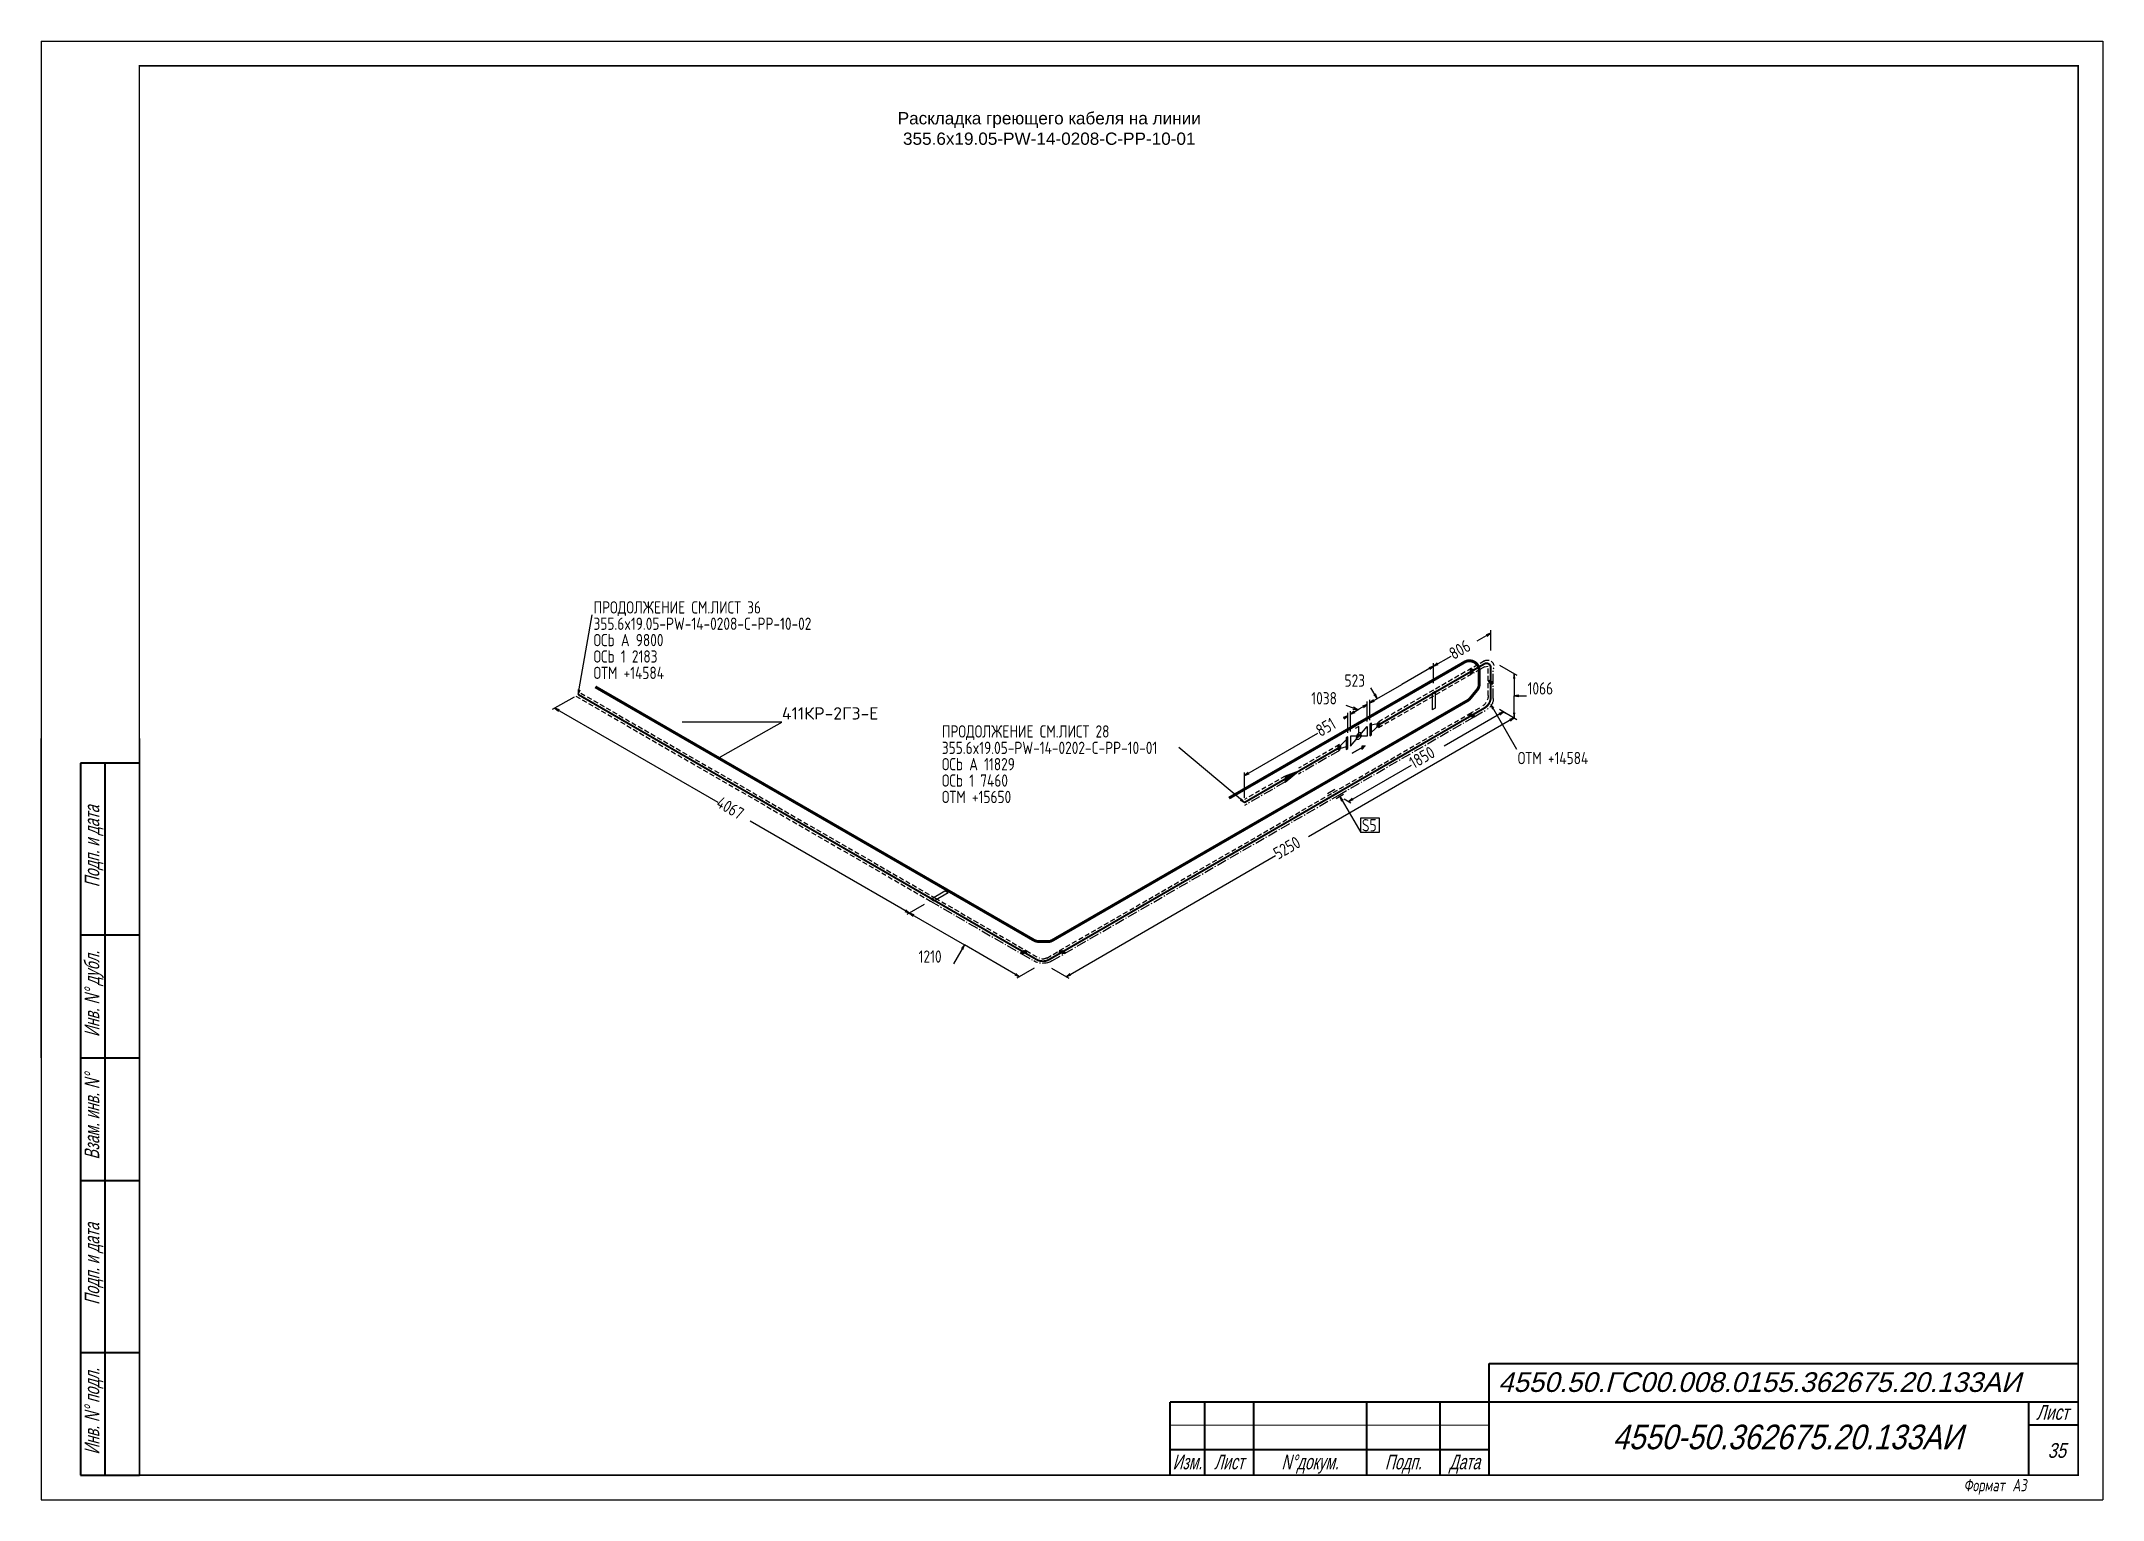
# Model space of a CAD drawing. Header units: millimetres. Extents: x 789 to 2531, y -2516 to 1713.
# Drawn here: x 2110.9 to 2530.9, y -1862.2 to -1565.2 of the extents above; entities that cross this region are included whole.
import ezdxf
from ezdxf import colors
from ezdxf.entities.mleader import LeaderData, LeaderLine
from ezdxf.enums import TextEntityAlignment as Align
from ezdxf.math import Vec2, Vec3

# ---------------------------------------------------------------- set-up
doc = ezdxf.new("R2010")
doc.units = ezdxf.units.MM
for name, pattern in [('GT110', [1.5, 1, -0.5]), ('GT111', [3, 2, -0.4, 0.2, -0.4]), ('HIDDEN', [0.375, 0.25, -0.125]), ('JIS_02_4.0', [5.5, 4, -1.5])]:
    doc.linetypes.add(name, pattern=pattern)
for name, color, linetype in [('GT_1', 7, 'Continuous'), ('RAMKA', 2, 'Continuous'), ('TRACE', 1, 'HIDDEN')]:
    doc.layers.add(name, color=color, linetype=linetype)
doc.layers.add('Текст штампа', color=7, linetype='Continuous', lineweight=0)
doc.layers.add('Электрообогрев', color=1, linetype='JIS_02_4.0', lineweight=30)
doc.styles.add('Aryal.cyr 3', font='arial.ttf', dxfattribs={"width": 0.666667, "oblique": 15, "height": 3})
doc.styles.add('ESKDU', font='eskd_u.shx')
doc.styles.add('HTX1', font='GOST2304A', dxfattribs={"width": 0.98})
doc.styles.get("Standard").update_dxf_attribs({"font": 'txt.shx'})

msp = doc.modelspace()

# ---------------------------------------------------------------- texts
at = {"color": 0, "oblique": 10, "width": 0.7}
msp.add_text('Формат А3', height=2.5, dxfattribs=at).set_placement((2502.62, -1860.48))
at = {"color": 7, "linetype": 'Continuous', "ltscale": 3, "insert": (2316.31, -1582.97), "char_height": 2.5, "width": 99.0105, "attachment_point": 5, "style": 'ESKDU'}
msp.add_mtext('{\\fArial|b0|i0|c204|p34;\\C0;Раскладка греющего кабеля на линии \\P355.6x19.05-PW-14-0208-C-PP-10-01}', dxfattribs=at)
at = {"layer": 'GT_1', "style": 'HTX1', "width": 0.98}
for s, p in [('ПРОДОЛЖЕНИЕ СМ.ЛИСТ 36', (2223.46, -1681.73)), ('355.6x19.05-PW-14-0208-C-PP-10-02', (2223.46, -1685.06)), ('ОСЬ A 9800', (2223.46, -1688.39)), ('ОСЬ 1 2183', (2223.46, -1691.73)), ('ОТМ +14584', (2223.46, -1695.06)), ('523', (2376.47, -1696.63)), ('1066', (2413.76, -1698.23)), ('1038', (2369.7, -1700.23)), ('ПРОДОЛЖЕНИЕ СМ.ЛИСТ 28', (2294.43, -1706.99)), ('355.6x19.05-PW-14-0202-C-PP-10-01', (2294.43, -1710.33)), ('ОСЬ A 11829', (2294.43, -1713.66)), ('ОТМ +14584', (2411.76, -1712.41)), ('ОСЬ 1 7460', (2294.43, -1716.99)), ('ОТМ +15650', (2294.43, -1720.33)), ('S5', (2380.01, -1726.08)), ('1210', (2289.7, -1752.83))]:
    msp.add_text(s, height=2.5, dxfattribs=at).set_placement(p)
for s, rotation, p in [('806', 30, (2398.71, -1691.23)), ('851', 30, (2371.56, -1706.92)), ('1850', 30, (2390.59, -1713.43)), ('4067', 330, (2248.25, -1721)), ('5250', 30, (2362.93, -1731.91))]:
    msp.add_text(s, height=2.5, rotation=rotation, dxfattribs=at).set_placement(p)
at = {"layer": 'RAMKA', "color": 7, "lineweight": 20, "style": 'Aryal.cyr 3', "oblique": 15, "width": 0.666667}
for s, p in [('Подп. и дата', (2121.26, -1729.15)), ('Инв. N%%D дубл.', (2121.26, -1759.18)), ('Взам. инв. N%%D', (2121.26, -1784.18)), ('Подп. и дата', (2121.26, -1814.18)), ('Инв. N%%D подл.', (2121.26, -1844.18))]:
    msp.add_text(s, height=3, rotation=90, dxfattribs=at).set_placement(p, align=Align.MIDDLE_CENTER)
at = {"layer": 'RAMKA', "color": 0, "lineweight": 20, "style": 'Aryal.cyr 3', "oblique": 15, "width": 0.726944}
msp.add_text('Лист', height=3, dxfattribs=at).set_placement((2517.39, -1845.92), (2524.01, -1845.92), align=Align.FIT)
at = {"layer": 'RAMKA', "color": 0, "lineweight": 20, "style": 'Aryal.cyr 3', "oblique": 15, "width": 0.8}
msp.add_text('35', height=3, dxfattribs=at).set_placement((2519.71, -1853.66))
at = {"layer": 'RAMKA', "color": 0, "lineweight": 20, "style": 'Aryal.cyr 3', "oblique": 15, "width": 0.666667}
for s, p in [('Изм.', (2344.44, -1854.5)), ('Лист', (2352.94, -1854.5)), ('N%%Dдокум.', (2369.44, -1854.5)), ('Подп.', (2388.44, -1854.5)), ('Дата', (2400.94, -1854.5))]:
    msp.add_text(s, height=3, dxfattribs=at).set_placement(p, align=Align.MIDDLE_CENTER)
at = {"layer": 'Текст штампа', "color": 0, "lineweight": 20, "style": 'Aryal.cyr 3', "oblique": 15}
msp.add_text('4550.50.ГС00.008.0155.362675.20.133АИ', height=4, dxfattribs=at).set_placement((2461, -1838.24), align=Align.MIDDLE_CENTER)
at = {"layer": 'Текст штампа', "color": 0, "lineweight": 20, "style": 'Aryal.cyr 3', "oblique": 15, "width": 0.85}
msp.add_text('4550-50.362675.20.133АИ', height=5, dxfattribs=at).set_placement((2466.73, -1849.41), align=Align.MIDDLE_CENTER)

# ---------------------------------------------------------------- blocks, each defined once
blk = doc.blocks.new('_Dot')
at = {"color": 0, "linetype": 'ByBlock', "lineweight": -2}
blk.add_line((-0.5, 0), (-1, 0), dxfattribs=at)
at = {"color": 0, "linetype": 'ByBlock', "const_width": 0.5}
blk.add_lwpolyline([(-0.25, 0, 1), (0.25, 0, 1)], format="xyb", close=True, dxfattribs=at)

# ---------------------------------------------------------------- linework, layer by layer
at = {"linetype": 'Continuous'}
for p, q in [((2110.94, -1565.19), (2110.94, -1862.19)), ((2110.94, -1565.19), (2530.94, -1565.19)), ((2530.94, -1565.19), (2530.94, -1862.19)), ((2110.94, -1862.19), (2530.94, -1862.19))]:
    msp.add_line(p, q, dxfattribs=at)
at = {"color": 7}
for p, q in [((2110.94, -1772.19), (2110.94, -1707.19)), ((2130.94, -1707.19), (2130.94, -1857.19))]:
    msp.add_line(p, q, dxfattribs=at)
at = {"linetype": 'Continuous', "const_width": 0.3}
msp.add_lwpolyline([(2130.94, -1570.19), (2525.94, -1570.19), (2525.94, -1857.19), (2130.94, -1857.19)], close=True, dxfattribs=at)
at = {"layer": 'GT_1', "flags": 128}
for points in [[(2220.36, -1698.23), (2223.21, -1681.98)], [(2406.26, -1685.73), (2403.41, -1687.38)], [(2405.51, -1686.38), (2406.26, -1685.73), (2405.31, -1686.08)], [(2406.26, -1689.23), (2406.26, -1685.13)], [(2394.61, -1692.43), (2388.11, -1696.18)], [(2393.86, -1693.08), (2394.61, -1692.43), (2393.66, -1692.78)], [(2394.61, -1692.43), (2398.21, -1690.38)], [(2395.36, -1691.78), (2394.61, -1692.43), (2395.56, -1692.08)], [(2394.61, -1695.93), (2394.61, -1691.83)], [(2394.61, -1695.93), (2394.61, -1691.83)], [(2408.01, -1692.23), (2411.56, -1694.28)], [(2381.61, -1699.93), (2388.11, -1696.18)], [(2402.36, -1693.48), (2402.61, -1693.63), (2402.36, -1693.98), (2402.11, -1693.93), (2402.11, -1693.33), (2402.36, -1692.98), (2402.61, -1693.03), (2402.61, -1693.63), (2402.16, -1693.88), (2402.56, -1693.18), (2402.36, -1693.08), (2402.16, -1693.38), (2402.36, -1693.48)], [(2406.26, -1695.73), (2406.01, -1695.88), (2405.81, -1695.48), (2406.01, -1695.28), (2406.51, -1695.58), (2406.71, -1695.98), (2406.51, -1696.18), (2406.01, -1695.88), (2406.01, -1695.38), (2406.46, -1696.03), (2406.61, -1695.93), (2406.46, -1695.63), (2406.26, -1695.73)], [(2411.16, -1694.98), (2411.01, -1693.98), (2410.86, -1694.98)], [(2411.01, -1693.98), (2411.01, -1698.48)], [(2219.51, -1698.73), (2215.06, -1701.28)], [(2216.56, -1701.33), (2215.61, -1700.98), (2216.36, -1701.63)], [(2215.61, -1700.98), (2248.76, -1720.13)], [(2220.36, -1697.23), (2220.36, -1698.23), (2220.71, -1697.28)], [(2379.16, -1701.33), (2376.81, -1700.48)], [(2378.16, -1701.18), (2379.16, -1701.33), (2378.31, -1700.83)], [(2381.11, -1700.23), (2379.41, -1701.23)], [(2380.36, -1700.88), (2381.11, -1700.23), (2380.16, -1700.58)], [(2381.11, -1703.73), (2381.11, -1699.63)], [(2382.36, -1699.28), (2381.61, -1699.93), (2382.56, -1699.58)], [(2381.61, -1703.43), (2381.61, -1699.33)], [(2383.11, -1699.03), (2381.86, -1696.88)], [(2382.46, -1698.28), (2383.11, -1699.03), (2382.76, -1698.08)], [(2394.91, -1697.58), (2394.31, -1697.98), (2394.31, -1701.33)], [(2394.91, -1697.58), (2394.91, -1700.98), (2394.31, -1701.33)], [(2406.91, -1700.98), (2406.26, -1700.23), (2406.61, -1701.18)], [(2406.26, -1700.23), (2411.51, -1709.33)], [(2412.01, -1698.33), (2411.01, -1698.48), (2412.01, -1698.63)], [(2411.01, -1702.98), (2411.01, -1698.48)], [(2411.01, -1698.48), (2413.51, -1698.48)], [(2411.01, -1702.98), (2369.11, -1727.18)], [(2376.41, -1703.18), (2377.16, -1702.53), (2376.21, -1702.88)], [(2377.16, -1702.53), (2376.26, -1703.08)], [(2377.16, -1706.03), (2377.16, -1701.93)], [(2377.66, -1702.23), (2379.41, -1701.23)], [(2378.41, -1701.58), (2377.66, -1702.23), (2378.61, -1701.88)], [(2377.66, -1705.73), (2377.66, -1701.63)], [(2377.66, -1707.73), (2377.66, -1708.73), (2381.11, -1704.73), (2381.11, -1706.73), (2377.66, -1706.73), (2377.66, -1707.73)], [(2379.41, -1706.73), (2379.41, -1704.73), (2378.66, -1705.13)], [(2381.61, -1705.43), (2381.61, -1706.63), (2381.96, -1706.43), (2381.96, -1704.03), (2381.61, -1704.23), (2381.61, -1705.43)], [(2381.96, -1705.88), (2383.36, -1704.63), (2383.36, -1704.13), (2381.96, -1704.48)], [(2383.36, -1704.43), (2383.61, -1704.58), (2383.36, -1704.93), (2383.11, -1704.88), (2383.11, -1704.28), (2383.36, -1703.93), (2383.61, -1703.98), (2383.61, -1704.58), (2383.16, -1704.83), (2383.56, -1704.13), (2383.36, -1704.03), (2383.16, -1704.33), (2383.36, -1704.43)], [(2408.86, -1701.73), (2396.76, -1708.73)], [(2402.36, -1702.48), (2401.81, -1702.48), (2401.91, -1702.23), (2402.36, -1702.18), (2402.91, -1702.48), (2402.81, -1702.73), (2402.36, -1702.78), (2401.81, -1702.48), (2402.26, -1702.23), (2402.36, -1702.68), (2402.71, -1702.68), (2402.71, -1702.48), (2402.36, -1702.48)], [(2408.11, -1702.38), (2408.86, -1701.73), (2407.91, -1702.08)], [(2408.01, -1701.23), (2411.56, -1703.28)], [(2408.01, -1701.23), (2409.36, -1702.03)], [(2408.01, -1701.23), (2411.56, -1703.28)], [(2410.26, -1703.63), (2411.01, -1702.98), (2410.06, -1703.33)], [(2410.86, -1701.98), (2411.01, -1702.98), (2411.16, -1701.98)], [(2356.06, -1720.23), (2342.74, -1709.03)], [(2356.06, -1714.73), (2371.06, -1706.08)], [(2375.41, -1709.03), (2375.66, -1709.18), (2375.41, -1709.53), (2375.16, -1709.48), (2375.16, -1708.88), (2375.41, -1708.53), (2375.66, -1708.58), (2375.66, -1709.18), (2375.21, -1709.43), (2375.61, -1708.73), (2375.41, -1708.63), (2375.21, -1708.93), (2375.41, -1709.03)], [(2376.81, -1708.88), (2375.41, -1709.28), (2375.41, -1708.78), (2376.81, -1707.48)], [(2376.81, -1708.23), (2376.81, -1709.43), (2377.16, -1709.23), (2377.16, -1706.83), (2376.81, -1707.03), (2376.81, -1708.23)], [(2378.01, -1710.18), (2380.66, -1708.68), (2379.96, -1708.73), (2379.96, -1709.43), (2380.66, -1708.68), (2378.01, -1710.18)], [(2379.41, -1707.33), (2379.76, -1706.93), (2379.91, -1706.43), (2379.76, -1706.03), (2379.41, -1706.03), (2378.96, -1706.48), (2378.81, -1707.08), (2378.96, -1707.38), (2379.41, -1707.33)], [(2377.26, -1719.98), (2390.11, -1712.58)], [(2356.81, -1714.08), (2356.06, -1714.73), (2357.01, -1714.38)], [(2356.06, -1719.23), (2356.06, -1714.13)], [(2364.36, -1715.43), (2364.36, -1716.08), (2367.11, -1713.83), (2364.36, -1714.88), (2364.36, -1715.98), (2366.86, -1713.98), (2364.36, -1714.93), (2364.36, -1715.93), (2366.56, -1714.13), (2364.36, -1714.98), (2364.36, -1715.83), (2366.31, -1714.33), (2364.36, -1715.08), (2364.36, -1715.73), (2366.06, -1714.43), (2364.36, -1715.13), (2364.36, -1715.68), (2365.76, -1714.63), (2364.36, -1715.23), (2364.36, -1715.58), (2365.56, -1714.73), (2364.36, -1715.33), (2364.36, -1715.53), (2365.26, -1714.93), (2364.36, -1715.38), (2364.36, -1715.43), (2367.11, -1713.83)], [(2374.51, -1717.53), (2373.01, -1718.43)], [(2355.21, -1719.73), (2356.06, -1720.23), (2355.41, -1719.48)], [(2374.76, -1719.43), (2376.26, -1718.53)], [(2376.16, -1719.73), (2375.51, -1718.98), (2375.86, -1719.93)], [(2375.51, -1718.98), (2379.76, -1726.33)], [(2376.41, -1719.48), (2377.76, -1720.28)], [(2378.01, -1719.33), (2377.26, -1719.98), (2378.21, -1719.63)], [(2287.86, -1742.73), (2255.41, -1723.98)], [(2379.76, -1723.33), (2383.51, -1723.33), (2383.51, -1726.33), (2379.76, -1726.33), (2379.76, -1723.33)], [(2319.76, -1755.68), (2362.41, -1731.03)], [(2292.16, -1739.88), (2295.06, -1738.18), (2295.71, -1738.53)], [(2292.16, -1739.88), (2292.81, -1740.23), (2295.71, -1738.53)], [(2286.91, -1742.38), (2287.86, -1742.73), (2287.11, -1742.08)], [(2290.86, -1740.98), (2287.31, -1743.03)], [(2290.86, -1740.98), (2287.31, -1743.03)], [(2288.81, -1743.08), (2287.86, -1742.73), (2288.61, -1743.38)], [(2287.86, -1742.73), (2299.06, -1749.18)], [(2299.06, -1749.18), (2296.81, -1753.08)], [(2298.71, -1750.13), (2299.06, -1749.18), (2298.41, -1749.93)], [(2310.26, -1755.68), (2299.06, -1749.18)], [(2311.11, -1750.68), (2311.11, -1750.38), (2311.56, -1750.43), (2311.66, -1750.68), (2311.11, -1750.98), (2310.66, -1750.93), (2310.56, -1750.68), (2311.11, -1750.38), (2311.56, -1750.63), (2310.76, -1750.68), (2310.76, -1750.88), (2311.11, -1750.88), (2311.11, -1750.68)], [(2318.91, -1750.68), (2318.36, -1750.68), (2318.46, -1750.43), (2318.91, -1750.38), (2319.46, -1750.68), (2319.36, -1750.93), (2318.91, -1750.98), (2318.36, -1750.68), (2318.81, -1750.43), (2318.91, -1750.88), (2319.26, -1750.88), (2319.26, -1750.68), (2318.91, -1750.68)], [(2309.31, -1755.33), (2310.26, -1755.68), (2309.51, -1755.03)], [(2313.26, -1753.93), (2309.71, -1755.98)], [(2316.76, -1753.93), (2320.31, -1755.98)], [(2320.51, -1755.03), (2319.76, -1755.68), (2320.71, -1755.33)]]:
    msp.add_lwpolyline(points, dxfattribs=at)
at = {"layer": 'GT_1', "const_width": 0.4, "flags": 128}
for points in [[(2402.36, -1693.48), (2404.96, -1691.98)], [(2406.26, -1692.73), (2406.26, -1695.73)], [(2394.61, -1697.93), (2402.36, -1693.48)], [(2406.26, -1695.73), (2406.26, -1698.73)], [(2237.21, -1707.98), (2220.36, -1698.23)], [(2383.36, -1704.43), (2394.61, -1697.93)], [(2404.96, -1700.98), (2402.36, -1702.48)], [(2402.36, -1702.48), (2374.66, -1718.48)], [(2292.61, -1739.98), (2237.21, -1707.98)], [(2367.11, -1713.83), (2375.41, -1709.03)], [(2356.06, -1720.23), (2364.36, -1715.43)], [(2374.66, -1718.48), (2318.91, -1750.68)], [(2300.46, -1744.53), (2292.61, -1739.98)], [(2311.11, -1750.68), (2300.46, -1744.53)], [(2313.71, -1752.18), (2311.11, -1750.68)], [(2318.91, -1750.68), (2316.31, -1752.18)]]:
    msp.add_lwpolyline(points, dxfattribs=at)
at = {"layer": 'GT_1', "linetype": 'GT110', "flags": 128}
for points in [[(2404.96, -1691.38), (2402.36, -1692.88)], [(2405.76, -1695.43), (2405.76, -1692.43)], [(2402.36, -1692.88), (2394.61, -1697.33)], [(2402.36, -1694.08), (2394.61, -1698.53)], [(2405.76, -1698.43), (2405.76, -1695.43)], [(2219.86, -1698.53), (2236.71, -1708.28)], [(2220.86, -1697.93), (2237.71, -1707.68)], [(2394.61, -1697.33), (2383.36, -1703.83)], [(2394.61, -1698.53), (2383.36, -1705.03)], [(2401.86, -1702.18), (2404.46, -1700.68)], [(2374.16, -1718.18), (2401.86, -1702.18)], [(2236.71, -1708.28), (2292.11, -1740.28)], [(2237.71, -1707.68), (2293.11, -1739.68)], [(2375.41, -1708.43), (2367.11, -1713.23)], [(2364.36, -1714.83), (2356.06, -1719.63)], [(2318.41, -1750.38), (2374.16, -1718.18)], [(2293.11, -1739.68), (2300.96, -1744.23)], [(2300.96, -1744.23), (2311.61, -1750.38)], [(2311.61, -1750.38), (2314.21, -1751.88)], [(2315.81, -1751.88), (2318.41, -1750.38)]]:
    msp.add_lwpolyline(points, dxfattribs=at)
at = {"layer": 'GT_1', "linetype": 'GT111', "flags": 128}
for points in [[(2404.96, -1692.58), (2402.36, -1694.08)], [(2404.96, -1692.58), (2405.74, -1692.43)], [(2406.76, -1696.03), (2406.76, -1693.03)], [(2406.76, -1699.03), (2406.76, -1696.03)], [(2375.16, -1718.78), (2402.86, -1702.78)], [(2402.86, -1702.78), (2405.46, -1701.28)], [(2375.41, -1709.63), (2367.11, -1714.43)], [(2364.36, -1716.03), (2356.06, -1720.83)], [(2319.41, -1750.98), (2375.16, -1718.78)], [(2292.11, -1740.28), (2299.96, -1744.83)], [(2299.96, -1744.83), (2310.61, -1750.98)], [(2310.61, -1750.98), (2313.21, -1752.48)], [(2316.81, -1752.48), (2319.41, -1750.98)]]:
    msp.add_lwpolyline(points, dxfattribs=at)
at = {"layer": 'GT_1', "const_width": 0.4, "flags": 128}
for points in [[(2404.96, -1691.98, -0.577127), (2406.26, -1692.73)], [(2406.26, -1698.73, -0.268116), (2404.96, -1700.98)], [(2316.31, -1752.18, -0.267941), (2313.71, -1752.18)]]:
    msp.add_lwpolyline(points, format="xyb", dxfattribs=at)
at = {"layer": 'GT_1', "linetype": 'GT110', "flags": 128}
for points in [[(2404.96, -1691.38, -0.729218), (2406.78, -1693.03)], [(2405.74, -1698.43, -0.268116), (2404.44, -1700.68)], [(2315.79, -1751.88, -0.267941), (2314.23, -1751.88)]]:
    msp.add_lwpolyline(points, format="xyb", dxfattribs=at)
at = {"layer": 'GT_1', "linetype": 'GT111', "flags": 128}
for points in [[(2406.78, -1699.03, -0.268116), (2405.48, -1701.28)], [(2316.83, -1752.48, -0.267941), (2313.19, -1752.48)]]:
    msp.add_lwpolyline(points, format="xyb", dxfattribs=at)
at = {"layer": 'RAMKA', "color": 7, "lineweight": 40}
for p, q in [((2130.94, -1712.19), (2118.94, -1712.19)), ((2118.94, -1712.19), (2118.94, -1857.19)), ((2123.94, -1857.19), (2123.94, -1712.19)), ((2118.94, -1747.19), (2130.94, -1747.19)), ((2118.94, -1772.19), (2130.94, -1772.19)), ((2118.94, -1797.19), (2130.94, -1797.19)), ((2118.94, -1832.19), (2130.94, -1832.19)), ((2118.94, -1857.19), (2130.94, -1857.19))]:
    msp.add_line(p, q, dxfattribs=at)
at = {"layer": 'RAMKA', "color": 0, "lineweight": 40}
for p, q in [((2405.94, -1857.19), (2405.94, -1834.47)), ((2405.94, -1834.47), (2526, -1834.47)), ((2525.94, -1842.35), (2340.94, -1842.35)), ((2340.94, -1857.19), (2340.94, -1842.35)), ((2347.98, -1857), (2347.98, -1842.35)), ((2357.98, -1857.19), (2357.98, -1842.35)), ((2380.98, -1857.19), (2380.98, -1842.35)), ((2395.98, -1857.19), (2395.98, -1842.35)), ((2515.87, -1857.19), (2515.87, -1842.35)), ((2525.94, -1847.03), (2515.87, -1847.03)), ((2405.94, -1852), (2340.94, -1852))]:
    msp.add_line(p, q, dxfattribs=at)
at = {"layer": 'RAMKA', "color": 0, "lineweight": 9}
msp.add_line((2405.94, -1847), (2340.94, -1847), dxfattribs=at)
at = {"layer": 'TRACE', "lineweight": 25, "ltscale": 7, "const_width": 0.6, "flags": 128}
msp.add_lwpolyline([(2223.83, -1696.66), (2313.18, -1748.25, 0.128337), (2314.15, -1748.51), (2315.96, -1748.54, 0.134971), (2316.98, -1748.27), (2401.53, -1699.46, 0.089917), (2402.07, -1699), (2403.46, -1697.31, 0.173843), (2403.92, -1696.04), (2403.92, -1693.35, 0.57735), (2400.92, -1691.62), (2352.93, -1719.32)], format="xyb", dxfattribs=at)

msp.set_redraw_order([(e.dxf.handle, doc.entitydb.next_handle()) for e in msp.query("TEXT MTEXT ATTDEF DIMENSION ARC_DIMENSION")])  # texts and dimensions are drawn at this point

# ---------------------------------------------------------------- next in the draw order: leaders
at = {"layer": 'Электрообогрев', "linetype": 'Continuous', "lineweight": 25}
ml = msp.add_multileader_mtext('Standard', dxfattribs=at)
ml.set_content('411КР-2Г3-E', color=256)
ml.set_leader_properties()
ml.set_arrow_properties(name='DOT')
ml.build(insert=Vec2(0, 0))
ml.multileader.update_dxf_attribs({"has_dogleg": 0, "text_left_attachment_type": 6, "text_right_attachment_type": 6, "dogleg_length": 1, "arrow_head_size": 0.5})
ctx = ml.context
ctx.base_point, ctx.char_height, ctx.arrow_head_size, ctx.landing_gap_size, ctx.plane_origin = Vec3(2261.84, -1703.82), 2.5, 0.5, 0, Vec3(2287.33, -1749)
ctx.left_attachment, ctx.right_attachment = 6, 6
notes = []
notes.append((ctx, [(0, (1, 1, 0), (2261.34, -1703.82), (1, 0), 0.5, [(0, [(2248.89, -1711.15)], 0, [])])]))
ctx.mtext.insert, ctx.mtext.flow_direction = Vec3(2261.84, -1700.82), 5
ctx.mtext.has_bg_fill, ctx.mtext.bg_color, ctx.mtext.bg_scale_factor, ctx.mtext.bg_transparency, ctx.mtext.use_window_bg_color = 1, -1027028792, 1.5, 0, 1
for ctx, leaders in notes:
    for number, flags, end, landing, length, lines in leaders:
        leader = LeaderData()
        leader.index, (leader.has_last_leader_line, leader.has_dogleg_vector, leader.attachment_direction) = number, flags
        leader.last_leader_point, leader.dogleg_vector, leader.dogleg_length = Vec3(end), Vec3(landing), length
        for number, points, colour, breaks in lines:
            line = LeaderLine()
            line.index, line.vertices, line.color, line.breaks = number, Vec3.list(points), colors.encode_raw_color(colour), breaks
            leader.lines.append(line)
        ctx.leaders.append(leader)

doc.saveas('drawing.dxf')
